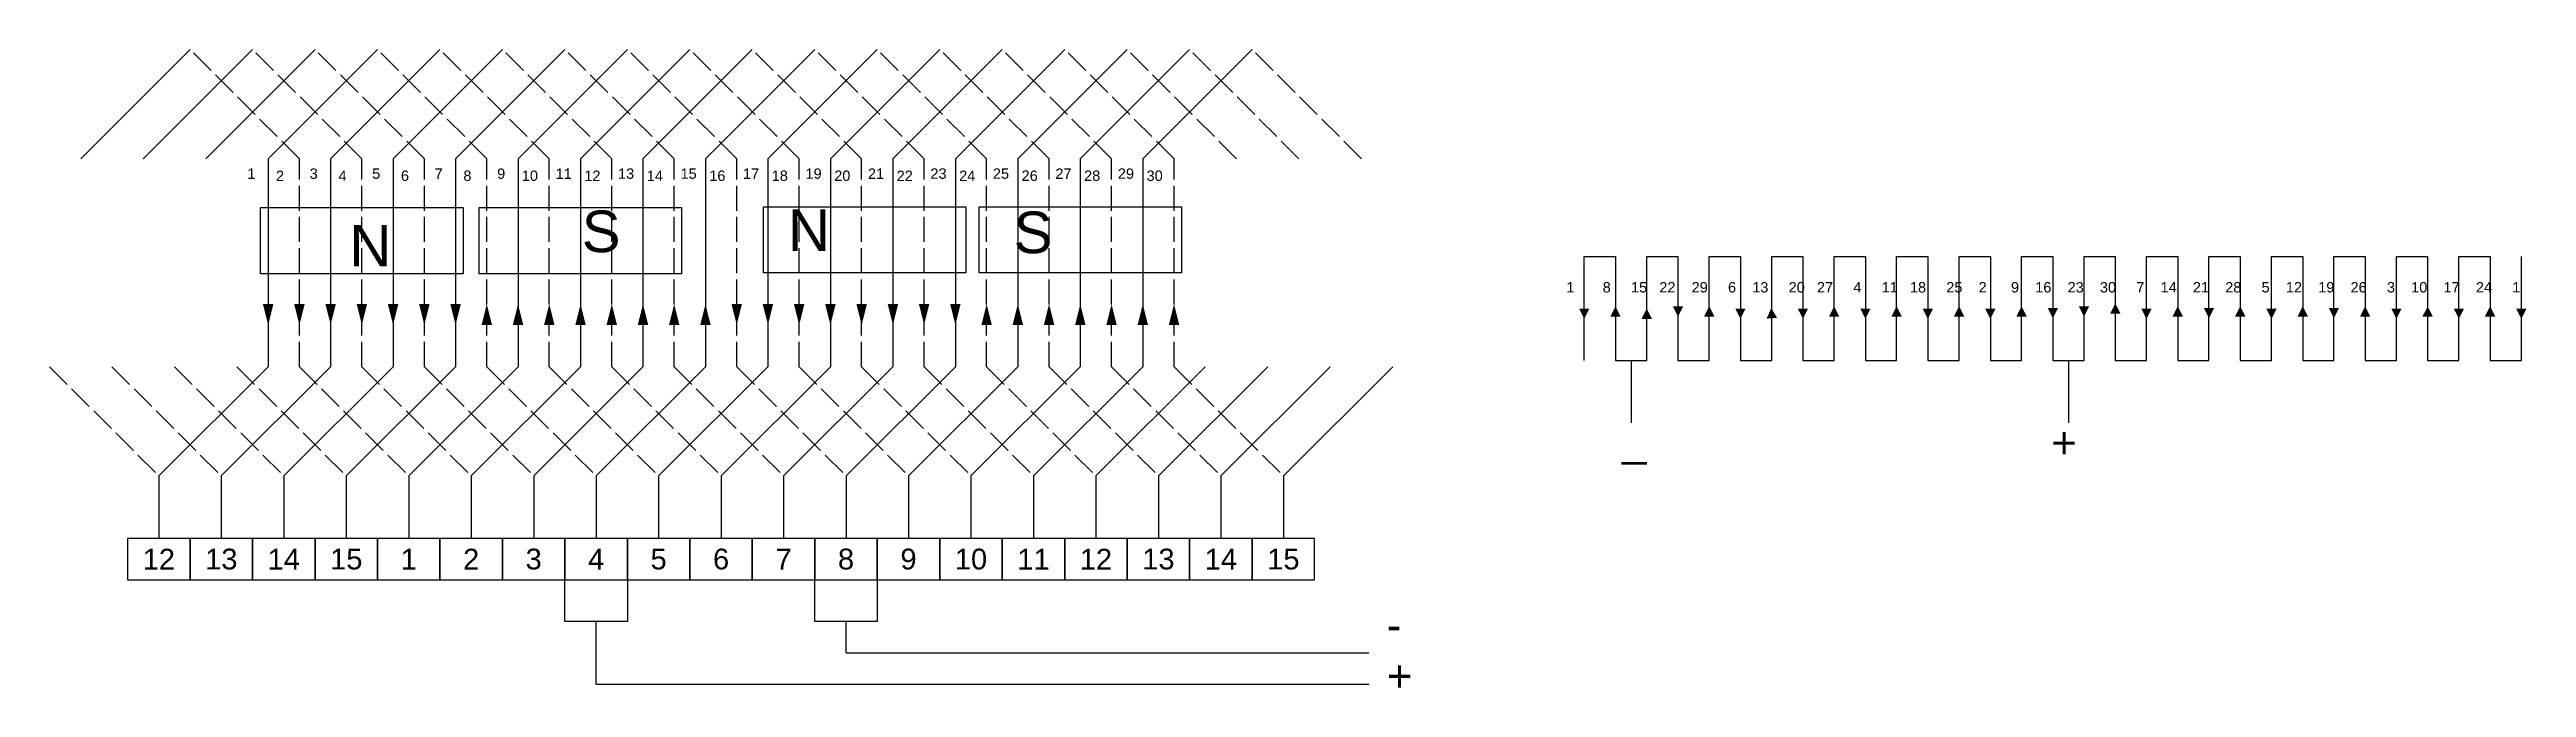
# Model space of a CAD drawing. Header units: millimetres. Extents: x -19 to 2750, y -81 to 285.
# Drawn here: x 1560 to 2750, y -21 to 285 of the extents above; entities that cross this region are included whole.
import ezdxf

# ---------------------------------------------------------------- set-up
doc = ezdxf.new("R2010")
doc.units = ezdxf.units.MM
doc.linetypes.add('ACAD_ISO02W100', pattern=[15, 12, -3])
doc.styles.get("Standard").update_dxf_attribs({"font": 'arial.ttf'})

msp = doc.modelspace()

# ---------------------------------------------------------------- texts
for s, height, p in [('S', 20, (1815.9, 187.9)), ('N', 20, (1914.9, 188.5)), ('S', 20, (2023.3, 187.4)), ('N', 20, (1704.3, 181)), ('+', 15, (2521.6, 88.8)), ('_', 15, (2315.5, 90)), ('-', 15, (2202.5, 1.2)), ('+', 15, (2202.5, -23.3))]:
    msp.add_text(s, height=height).set_placement(p)
for s, width, gutter_width, insert, char_height, attachment_point in [('1', 13.788, 12.5, (1657.2, 225.6), 5, 5), ('2', 11.446, 12.5, (1671, 224.6), 5, 5), ('3', 13.788, 12.5, (1687.2, 225.6), 5, 5), ('4', 11.446, 12.5, (1701, 224.6), 5, 5), ('5', 13.788, 12.5, (1717.2, 225.6), 5, 5), ('6', 11.446, 12.5, (1731, 224.6), 5, 5), ('7', 13.788, 12.5, (1747.2, 225.6), 5, 5), ('8', 11.446, 12.5, (1761, 224.6), 5, 5), ('9', 13.788, 12.5, (1777.2, 225.6), 5, 5), ('10', 11.446, 12.5, (1791, 224.6), 5, 5), ('11', 13.788, 12.5, (1807.2, 225.6), 5, 5), ('12', 11.446, 12.5, (1821, 224.6), 5, 5), ('13', 13.788, 12.5, (1837.2, 225.6), 5, 5), ('14', 11.446, 12.5, (1851, 224.6), 5, 5), ('15', 13.788, 12.5, (1867.2, 225.6), 5, 5), ('16', 11.446, 12.5, (1881, 224.6), 5, 5), ('17', 13.788, 12.5, (1897.2, 225.6), 5, 5), ('18', 11.446, 12.5, (1911, 224.6), 5, 5), ('19', 13.788, 12.5, (1927.2, 225.6), 5, 5), ('20', 11.446, 12.5, (1941, 224.6), 5, 5), ('21', 13.788, 12.5, (1957.2, 225.6), 5, 5), ('22', 11.446, 12.5, (1971, 224.6), 5, 5), ('23', 13.788, 12.5, (1987.2, 225.6), 5, 5), ('24', 11.446, 12.5, (2001, 224.6), 5, 5), ('25', 13.788, 12.5, (2017.2, 225.6), 5, 5), ('26', 11.446, 12.5, (2031, 224.6), 5, 5), ('27', 13.788, 12.5, (2047.2, 225.6), 5, 5), ('28', 11.446, 12.5, (2061, 224.6), 5, 5), ('29', 13.788, 12.5, (2077.2, 225.6), 5, 5), ('30', 11.446, 12.5, (2091, 224.6), 5, 5), ('       1       8     15   22    29     6    13     20   27     4     11   18     25    2      9    16    23    30     7    14    21    28     5    12    19    26     3    10    17    24     1', 540.225, 100, (2275.1, 173.5), 5, 1), ('12', 30, 100, (1612.8, 40.3), 10, 5), ('13', 30, 100, (1642.8, 40.3), 10, 5), ('14', 30, 100, (1672.8, 40.3), 10, 5), ('15', 30, 100, (1702.8, 40.3), 10, 5), ('1', 30, 100, (1732.8, 40.3), 10, 5), ('2', 30, 100, (1762.8, 40.3), 10, 5), ('3', 30, 100, (1792.8, 40.3), 10, 5), ('4', 30, 100, (1822.8, 40.3), 10, 5), ('5', 30, 100, (1852.8, 40.3), 10, 5), ('6', 30, 100, (1882.8, 40.3), 10, 5), ('7', 30, 100, (1912.8, 40.3), 10, 5), ('8', 30, 100, (1942.8, 40.3), 10, 5), ('9', 30, 100, (1972.8, 40.3), 10, 5), ('10', 30, 100, (2002.8, 40.3), 10, 5), ('11', 30, 100, (2032.8, 40.3), 10, 5), ('12', 30, 100, (2062.8, 40.3), 10, 5), ('13', 30, 100, (2092.8, 40.3), 10, 5), ('14', 30, 100, (2122.8, 40.3), 10, 5), ('15', 30, 100, (2152.8, 40.3), 10, 5)]:
    msp.add_mtext_dynamic_manual_height_columns(s, width=width, gutter_width=gutter_width, heights=[0], dxfattribs=dict(insert=insert, char_height=char_height, attachment_point=attachment_point))

# ---------------------------------------------------------------- linework, layer by layer
for p, q in [((1575.3, 232.8), (1627.8, 285.3)), ((1605.3, 232.8), (1657.8, 285.3)), ((1635.3, 232.8), (1687.8, 285.3)), ((1665.3, 232.8), (1717.8, 285.3)), ((1695.3, 232.8), (1747.8, 285.3)), ((1725.3, 232.8), (1777.8, 285.3)), ((1755.3, 232.8), (1807.8, 285.3)), ((1785.3, 232.8), (1837.8, 285.3)), ((1815.3, 232.8), (1867.8, 285.3)), ((1845.3, 232.8), (1897.8, 285.3)), ((1875.3, 232.8), (1927.8, 285.3)), ((1905.3, 232.8), (1957.8, 285.3)), ((1935.3, 232.8), (1987.8, 285.3)), ((1965.3, 232.8), (2017.8, 285.3)), ((1995.3, 232.8), (2047.8, 285.3)), ((2025.3, 232.8), (2077.8, 285.3)), ((2055.3, 232.8), (2107.8, 285.3)), ((2085.3, 232.8), (2137.8, 285.3)), ((1665.3, 232.8), (1665.3, 132.8)), ((1695.3, 232.8), (1695.3, 132.8)), ((1725.3, 232.8), (1725.3, 132.8)), ((1755.3, 232.8), (1755.3, 132.8)), ((1785.3, 232.8), (1785.3, 132.8)), ((1815.3, 232.8), (1815.3, 132.8)), ((1845.3, 232.8), (1845.3, 132.8)), ((1875.3, 232.8), (1875.3, 132.8)), ((1905.3, 232.8), (1905.3, 132.8)), ((1935.3, 232.8), (1935.3, 132.8)), ((1965.3, 232.8), (1965.3, 132.8)), ((1995.3, 232.8), (1995.3, 132.8)), ((2025.3, 232.8), (2025.3, 132.8)), ((2055.3, 232.8), (2055.3, 132.8)), ((2085.3, 232.8), (2085.3, 132.8)), ((2297.3, 135.8), (2297.3, 185.8)), ((2297.3, 185.8), (2312.3, 185.8)), ((2312.3, 185.8), (2312.3, 135.8)), ((2327.3, 135.8), (2327.3, 185.8)), ((2327.3, 185.8), (2342.3, 185.8)), ((2342.3, 185.8), (2342.3, 135.8)), ((2357.3, 135.8), (2357.3, 185.8)), ((2357.3, 185.8), (2372.3, 185.8)), ((2372.3, 185.8), (2372.3, 135.8)), ((2387.3, 135.8), (2387.3, 185.8)), ((2387.3, 185.8), (2402.3, 185.8)), ((2402.3, 185.8), (2402.3, 135.8)), ((2417.3, 135.8), (2417.3, 185.8)), ((2417.3, 185.8), (2432.3, 185.8)), ((2432.3, 185.8), (2432.3, 135.8)), ((2447.3, 135.8), (2447.3, 185.8)), ((2447.3, 185.8), (2462.3, 185.8)), ((2462.3, 185.8), (2462.3, 135.8)), ((2477.3, 135.8), (2477.3, 185.8)), ((2477.3, 185.8), (2492.3, 185.8)), ((2492.3, 185.8), (2492.3, 135.8)), ((2507.3, 135.8), (2507.3, 185.8)), ((2507.3, 185.8), (2522.3, 185.8)), ((2522.3, 185.8), (2522.3, 135.8)), ((2537.3, 135.8), (2537.3, 185.8)), ((2537.3, 185.8), (2552.3, 185.8)), ((2552.3, 185.8), (2552.3, 135.8)), ((2567.3, 135.8), (2567.3, 185.8)), ((2567.3, 185.8), (2582.3, 185.8)), ((2582.3, 185.8), (2582.3, 135.8)), ((2597.3, 135.8), (2597.3, 185.8)), ((2597.3, 185.8), (2612.3, 185.8)), ((2612.3, 185.8), (2612.3, 135.8)), ((2627.3, 135.8), (2627.3, 185.8)), ((2627.3, 185.8), (2642.3, 185.8)), ((2642.3, 185.8), (2642.3, 135.8)), ((2657.3, 135.8), (2657.3, 185.8)), ((2657.3, 185.8), (2672.3, 185.8)), ((2672.3, 185.8), (2672.3, 135.8)), ((2687.3, 135.8), (2687.3, 185.8)), ((2687.3, 185.8), (2702.3, 185.8)), ((2702.3, 185.8), (2702.3, 135.8)), ((2717.3, 135.8), (2717.3, 185.8)), ((2717.3, 185.8), (2732.3, 185.8)), ((2732.3, 185.8), (2732.3, 135.8)), ((2747.3, 135.8), (2747.3, 185.8)), ((1665.3, 132.8), (1612.8, 80.3)), ((1695.3, 132.8), (1642.8, 80.3)), ((1725.3, 132.8), (1672.8, 80.3)), ((1755.3, 132.8), (1702.8, 80.3)), ((1785.3, 132.8), (1732.8, 80.3)), ((1815.3, 132.8), (1762.8, 80.3)), ((1845.3, 132.8), (1792.8, 80.3)), ((1875.3, 132.8), (1822.8, 80.3)), ((1905.3, 132.8), (1852.8, 80.3)), ((1935.3, 132.8), (1882.8, 80.3)), ((1965.3, 132.8), (1912.8, 80.3)), ((1995.3, 132.8), (1942.8, 80.3)), ((2025.3, 132.8), (1972.8, 80.3)), ((2055.3, 132.8), (2002.8, 80.3)), ((2085.3, 132.8), (2032.8, 80.3)), ((2115.3, 132.8), (2062.8, 80.3)), ((2145.3, 132.8), (2092.8, 80.3)), ((2175.3, 132.8), (2122.8, 80.3)), ((2205.3, 132.8), (2152.8, 80.3)), ((2312.3, 135.8), (2327.3, 135.8)), ((2319.8, 135.8), (2319.8, 105.8)), ((2342.3, 135.8), (2357.3, 135.8)), ((2372.3, 135.8), (2387.3, 135.8)), ((2402.3, 135.8), (2417.3, 135.8)), ((2432.3, 135.8), (2447.3, 135.8)), ((2462.3, 135.8), (2477.3, 135.8)), ((2492.3, 135.8), (2507.3, 135.8)), ((2522.3, 135.8), (2537.3, 135.8)), ((2529.8, 135.8), (2529.8, 105.8)), ((2552.3, 135.8), (2567.3, 135.8)), ((2582.3, 135.8), (2597.3, 135.8)), ((2612.3, 135.8), (2627.3, 135.8)), ((2642.3, 135.8), (2657.3, 135.8)), ((2672.3, 135.8), (2687.3, 135.8)), ((2702.3, 135.8), (2717.3, 135.8)), ((2732.3, 135.8), (2747.3, 135.8)), ((1612.8, 80.3), (1612.8, 50.3)), ((1642.8, 80.3), (1642.8, 50.3)), ((1672.8, 80.3), (1672.8, 50.3)), ((1702.8, 80.3), (1702.8, 50.3)), ((1732.8, 80.3), (1732.8, 50.3)), ((1762.8, 80.3), (1762.8, 50.3)), ((1792.8, 80.3), (1792.8, 50.3)), ((1822.8, 80.3), (1822.8, 50.3)), ((1852.8, 80.3), (1852.8, 50.3)), ((1882.8, 80.3), (1882.8, 50.3)), ((1912.8, 80.3), (1912.8, 50.3)), ((1942.8, 80.3), (1942.8, 50.3)), ((1972.8, 80.3), (1972.8, 50.3)), ((2002.8, 80.3), (2002.8, 50.3)), ((2032.8, 80.3), (2032.8, 50.3)), ((2062.8, 80.3), (2062.8, 50.3)), ((2092.8, 80.3), (2092.8, 50.3)), ((2122.8, 80.3), (2122.8, 50.3)), ((2152.8, 80.3), (2152.8, 50.3)), ((1612.8, 50.3), (1597.8, 50.3)), ((1597.8, 50.3), (1597.8, 30.3)), ((1627.8, 50.3), (1612.8, 50.3)), ((1627.8, 30.3), (1627.8, 50.3)), ((1642.8, 50.3), (1627.8, 50.3)), ((1627.8, 50.3), (1627.8, 30.3)), ((1657.8, 50.3), (1642.8, 50.3)), ((1657.8, 30.3), (1657.8, 50.3)), ((1672.8, 50.3), (1657.8, 50.3)), ((1657.8, 50.3), (1657.8, 30.3)), ((1687.8, 50.3), (1672.8, 50.3)), ((1687.8, 30.3), (1687.8, 50.3)), ((1702.8, 50.3), (1687.8, 50.3)), ((1687.8, 50.3), (1687.8, 30.3)), ((1717.8, 50.3), (1702.8, 50.3)), ((1732.8, 50.3), (1717.8, 50.3)), ((1717.8, 50.3), (1717.8, 30.3)), ((1717.8, 30.3), (1717.8, 50.3)), ((1747.8, 50.3), (1732.8, 50.3)), ((1747.8, 30.3), (1747.8, 50.3)), ((1762.8, 50.3), (1747.8, 50.3)), ((1747.8, 50.3), (1747.8, 30.3)), ((1777.8, 50.3), (1762.8, 50.3)), ((1777.8, 30.3), (1777.8, 50.3)), ((1792.8, 50.3), (1777.8, 50.3)), ((1777.8, 50.3), (1777.8, 30.3)), ((1807.8, 50.3), (1792.8, 50.3)), ((1807.8, 30.3), (1807.8, 50.3)), ((1822.8, 50.3), (1807.8, 50.3)), ((1807.8, 50.3), (1807.8, 30.3)), ((1837.8, 50.3), (1822.8, 50.3)), ((1837.8, 30.3), (1837.8, 50.3)), ((1852.8, 50.3), (1837.8, 50.3)), ((1837.8, 50.3), (1837.8, 30.3)), ((1867.8, 50.3), (1852.8, 50.3)), ((1867.8, 30.3), (1867.8, 50.3)), ((1882.8, 50.3), (1867.8, 50.3)), ((1867.8, 50.3), (1867.8, 30.3)), ((1897.8, 50.3), (1882.8, 50.3)), ((1897.8, 30.3), (1897.8, 50.3)), ((1912.8, 50.3), (1897.8, 50.3)), ((1897.8, 50.3), (1897.8, 30.3)), ((1927.8, 50.3), (1912.8, 50.3)), ((1927.8, 30.3), (1927.8, 50.3)), ((1942.8, 50.3), (1927.8, 50.3)), ((1927.8, 50.3), (1927.8, 30.3)), ((1957.8, 50.3), (1942.8, 50.3)), ((1957.8, 30.3), (1957.8, 50.3)), ((1972.8, 50.3), (1957.8, 50.3)), ((1957.8, 50.3), (1957.8, 30.3)), ((1987.8, 50.3), (1972.8, 50.3)), ((1987.8, 30.3), (1987.8, 50.3)), ((2002.8, 50.3), (1987.8, 50.3)), ((1987.8, 50.3), (1987.8, 30.3)), ((2017.8, 50.3), (2002.8, 50.3)), ((2017.8, 30.3), (2017.8, 50.3)), ((2032.8, 50.3), (2017.8, 50.3)), ((2017.8, 50.3), (2017.8, 30.3)), ((2047.8, 50.3), (2032.8, 50.3)), ((2047.8, 30.3), (2047.8, 50.3)), ((2062.8, 50.3), (2047.8, 50.3)), ((2047.8, 50.3), (2047.8, 30.3)), ((2077.8, 50.3), (2062.8, 50.3)), ((2077.8, 30.3), (2077.8, 50.3)), ((2092.8, 50.3), (2077.8, 50.3)), ((2077.8, 50.3), (2077.8, 30.3)), ((2107.8, 50.3), (2092.8, 50.3)), ((2107.8, 30.3), (2107.8, 50.3)), ((2122.8, 50.3), (2107.8, 50.3)), ((2107.8, 50.3), (2107.8, 30.3)), ((2137.8, 50.3), (2122.8, 50.3)), ((2137.8, 30.3), (2137.8, 50.3)), ((2152.8, 50.3), (2137.8, 50.3)), ((2137.8, 50.3), (2137.8, 30.3)), ((2167.8, 50.3), (2152.8, 50.3)), ((2167.8, 30.3), (2167.8, 50.3)), ((1597.8, 30.3), (1627.8, 30.3)), ((1627.8, 30.3), (1657.8, 30.3)), ((1657.8, 30.3), (1687.8, 30.3)), ((1687.8, 30.3), (1717.8, 30.3)), ((1717.8, 30.3), (1747.8, 30.3)), ((1747.8, 30.3), (1777.8, 30.3)), ((1777.8, 30.3), (1807.8, 30.3)), ((1807.8, 30.3), (1837.8, 30.3)), ((1837.8, 30.3), (1867.8, 30.3)), ((1867.8, 30.3), (1897.8, 30.3)), ((1897.8, 30.3), (1927.8, 30.3)), ((1927.8, 30.3), (1957.8, 30.3)), ((1957.8, 30.3), (1987.8, 30.3)), ((1987.8, 30.3), (2017.8, 30.3)), ((2017.8, 30.3), (2047.8, 30.3)), ((2047.8, 30.3), (2077.8, 30.3)), ((2077.8, 30.3), (2107.8, 30.3)), ((2107.8, 30.3), (2137.8, 30.3)), ((2137.8, 30.3), (2167.8, 30.3)), ((1822.8, -19.7), (1822.8, 10.3)), ((1942.8, -4.7), (1942.8, 10.3)), ((1942.8, -4.7), (2193.8, -4.7)), ((1822.8, -19.7), (2193.8, -19.7))]:
    msp.add_line(p, q)
at = {"linetype": 'ACAD_ISO02W100'}
for p, q in [((1680.3, 232.8), (1627.8, 285.3)), ((1710.3, 232.8), (1657.8, 285.3)), ((1740.3, 232.8), (1687.8, 285.3)), ((1770.3, 232.8), (1717.8, 285.3)), ((1800.3, 232.8), (1747.8, 285.3)), ((1830.3, 232.8), (1777.8, 285.3)), ((1860.3, 232.8), (1807.8, 285.3)), ((1890.3, 232.8), (1837.8, 285.3)), ((1920.3, 232.8), (1867.8, 285.3)), ((1950.3, 232.8), (1897.8, 285.3)), ((1980.3, 232.8), (1927.8, 285.3)), ((2010.3, 232.8), (1957.8, 285.3)), ((2040.3, 232.8), (1987.8, 285.3)), ((2070.3, 232.8), (2017.8, 285.3)), ((2100.3, 232.8), (2047.8, 285.3)), ((2130.3, 232.8), (2077.8, 285.3)), ((2160.3, 232.8), (2107.8, 285.3)), ((2190.3, 232.8), (2137.8, 285.3)), ((1680.3, 132.8), (1680.3, 232.8)), ((1710.3, 132.8), (1710.3, 232.8)), ((1740.3, 132.8), (1740.3, 232.8)), ((1770.3, 132.8), (1770.3, 232.8)), ((1800.3, 132.8), (1800.3, 232.8)), ((1830.3, 132.8), (1830.3, 232.8)), ((1860.3, 132.8), (1860.3, 232.8)), ((1890.3, 132.8), (1890.3, 232.8)), ((1920.3, 132.8), (1920.3, 232.8)), ((1950.3, 132.8), (1950.3, 232.8)), ((1980.3, 132.8), (1980.3, 232.8)), ((2010.3, 132.8), (2010.3, 232.8)), ((2040.3, 132.8), (2040.3, 232.8)), ((2070.3, 132.8), (2070.3, 232.8)), ((2100.3, 132.8), (2100.3, 232.8)), ((1560.3, 132.8), (1612.8, 80.3)), ((1590.3, 132.8), (1642.8, 80.3)), ((1620.3, 132.8), (1672.8, 80.3)), ((1650.3, 132.8), (1702.8, 80.3)), ((1680.3, 132.8), (1732.8, 80.3)), ((1710.3, 132.8), (1762.8, 80.3)), ((1740.3, 132.8), (1792.8, 80.3)), ((1770.3, 132.8), (1822.8, 80.3)), ((1800.3, 132.8), (1852.8, 80.3)), ((1830.3, 132.8), (1882.8, 80.3)), ((1860.3, 132.8), (1912.8, 80.3)), ((1890.3, 132.8), (1942.8, 80.3)), ((1920.3, 132.8), (1972.8, 80.3)), ((1950.3, 132.8), (2002.8, 80.3)), ((1980.3, 132.8), (2032.8, 80.3)), ((2010.3, 132.8), (2062.8, 80.3)), ((2040.3, 132.8), (2092.8, 80.3)), ((2070.3, 132.8), (2122.8, 80.3)), ((2100.3, 132.8), (2152.8, 80.3))]:
    msp.add_line(p, q, dxfattribs=at)
for points in [[(1661.7, 209.3), (1758.9, 209.3), (1758.9, 177.5), (1661.7, 177.5)], [(1766.6, 209.3), (1863.8, 209.3), (1863.8, 177.5), (1766.6, 177.5)], [(1903.2, 209.7), (2000.4, 209.7), (2000.4, 177.9), (1903.2, 177.9)], [(2006.7, 209.7), (2103.9, 209.7), (2103.9, 177.9), (2006.7, 177.9)], [(1807.8, 30.3), (1837.8, 30.3), (1837.8, 10.3), (1807.8, 10.3)], [(1927.8, 30.3), (1957.8, 30.3), (1957.8, 10.3), (1927.8, 10.3)]]:
    msp.add_lwpolyline(points, close=True)
for points in [[(1665.3, 162.9, 5, 0, 0), (1665.3, 152.9, 0, 0, 0)], [(1680.3, 162.9, 5, 0, 0), (1680.3, 152.9, 0, 0, 0)], [(1695.3, 162.9, 5, 0, 0), (1695.3, 152.9, 0, 0, 0)], [(1710.3, 162.9, 5, 0, 0), (1710.3, 152.9, 0, 0, 0)], [(1725.3, 162.9, 5, 0, 0), (1725.3, 152.9, 0, 0, 0)], [(1740.3, 162.9, 5, 0, 0), (1740.3, 152.9, 0, 0, 0)], [(1755.3, 162.9, 5, 0, 0), (1755.3, 152.9, 0, 0, 0)], [(1770.3, 152.9, 5, 0, 0), (1770.3, 162.9, 0, 0, 0)], [(1785.3, 152.9, 5, 0, 0), (1785.3, 162.9, 0, 0, 0)], [(1800.3, 152.9, 5, 0, 0), (1800.3, 162.9, 0, 0, 0)], [(1815.3, 152.9, 5, 0, 0), (1815.3, 162.9, 0, 0, 0)], [(1830.3, 152.9, 5, 0, 0), (1830.3, 162.9, 0, 0, 0)], [(1845.3, 152.9, 5, 0, 0), (1845.3, 162.9, 0, 0, 0)], [(1860.3, 152.9, 5, 0, 0), (1860.3, 162.9, 0, 0, 0)], [(1875.3, 152.9, 5, 0, 0), (1875.3, 162.9, 0, 0, 0)], [(1890.3, 162.9, 5, 0, 0), (1890.3, 152.9, 0, 0, 0)], [(1905.3, 162.9, 5, 0, 0), (1905.3, 152.9, 0, 0, 0)], [(1920.3, 162.9, 5, 0, 0), (1920.3, 152.9, 0, 0, 0)], [(1935.3, 162.9, 5, 0, 0), (1935.3, 152.9, 0, 0, 0)], [(1950.3, 162.9, 5, 0, 0), (1950.3, 152.9, 0, 0, 0)], [(1965.3, 162.9, 5, 0, 0), (1965.3, 152.9, 0, 0, 0)], [(1980.3, 162.9, 5, 0, 0), (1980.3, 152.9, 0, 0, 0)], [(1995.3, 162.9, 5, 0, 0), (1995.3, 152.9, 0, 0, 0)], [(2010.3, 152.9, 5, 0, 0), (2010.3, 162.9, 0, 0, 0)], [(2025.3, 152.9, 5, 0, 0), (2025.3, 162.9, 0, 0, 0)], [(2040.3, 152.9, 5, 0, 0), (2040.3, 162.9, 0, 0, 0)], [(2055.3, 152.9, 5, 0, 0), (2055.3, 162.9, 0, 0, 0)], [(2070.3, 152.9, 5, 0, 0), (2070.3, 162.9, 0, 0, 0)], [(2085.3, 152.9, 5, 0, 0), (2085.3, 162.9, 0, 0, 0)], [(2100.3, 152.9, 5, 0, 0), (2100.3, 162.9, 0, 0, 0)], [(2297.3, 160.8, 5, 0, 0), (2297.3, 155.8, 0, 0, 0)], [(2312.3, 156.9, 5, 0, 0), (2312.3, 161.9, 0, 0, 0)], [(2327.3, 155.8, 5, 0, 0), (2327.3, 160.8, 0, 0, 0)], [(2342.3, 161.9, 5, 0, 0), (2342.3, 156.9, 0, 0, 0)], [(2357.3, 156.9, 5, 0, 0), (2357.3, 161.9, 0, 0, 0)], [(2372.3, 160.8, 5, 0, 0), (2372.3, 155.8, 0, 0, 0)], [(2387.4, 156.1, 5, 0, 0), (2387.1, 161.1, 0, 0, 0)], [(2402.3, 160.8, 5, 0, 0), (2402.3, 155.8, 0, 0, 0)], [(2417.3, 156.9, 5, 0, 0), (2417.3, 161.9, 0, 0, 0)], [(2432.3, 160.8, 5, 0, 0), (2432.3, 155.8, 0, 0, 0)], [(2447.3, 156.9, 5, 0, 0), (2447.3, 161.9, 0, 0, 0)], [(2462.3, 160.8, 5, 0, 0), (2462.3, 155.8, 0, 0, 0)], [(2477.3, 156.9, 5, 0, 0), (2477.3, 161.9, 0, 0, 0)], [(2492.3, 160.8, 5, 0, 0), (2492.3, 155.8, 0, 0, 0)], [(2507.3, 156.9, 5, 0, 0), (2507.3, 161.9, 0, 0, 0)], [(2522.3, 161.1, 5, 0, 0), (2522.3, 156.1, 0, 0, 0)], [(2537.3, 161.9, 5, 0, 0), (2537.3, 156.9, 0, 0, 0)], [(2552.3, 158.3, 5, 0, 0), (2552.3, 163.3, 0, 0, 0)], [(2567.3, 160.8, 5, 0, 0), (2567.3, 155.8, 0, 0, 0)], [(2582.3, 156.9, 5, 0, 0), (2582.3, 161.9, 0, 0, 0)], [(2597.3, 161.1, 5, 0, 0), (2597.3, 156.1, 0, 0, 0)], [(2612.3, 156.9, 5, 0, 0), (2612.3, 161.9, 0, 0, 0)], [(2627.3, 160.8, 5, 0, 0), (2627.3, 155.8, 0, 0, 0)], [(2642.3, 156.9, 5, 0, 0), (2642.3, 161.9, 0, 0, 0)], [(2657.3, 161.1, 5, 0, 0), (2657.3, 156.1, 0, 0, 0)], [(2672.3, 156.9, 5, 0, 0), (2672.3, 161.9, 0, 0, 0)], [(2687.3, 160.8, 5, 0, 0), (2687.3, 155.8, 0, 0, 0)], [(2702.3, 156.9, 5, 0, 0), (2702.3, 161.9, 0, 0, 0)], [(2717.3, 160.8, 5, 0, 0), (2717.3, 155.8, 0, 0, 0)], [(2732.3, 156.9, 5, 0, 0), (2732.3, 161.9, 0, 0, 0)], [(2747.3, 160.8, 5, 0, 0), (2747.3, 155.8, 0, 0, 0)]]:
    msp.add_lwpolyline(points, format="xyseb")

msp.set_redraw_order([(e.dxf.handle, doc.entitydb.next_handle()) for e in msp.query("TEXT MTEXT ATTDEF DIMENSION ARC_DIMENSION")])  # texts and dimensions are drawn at this point

doc.saveas('drawing.dxf')
